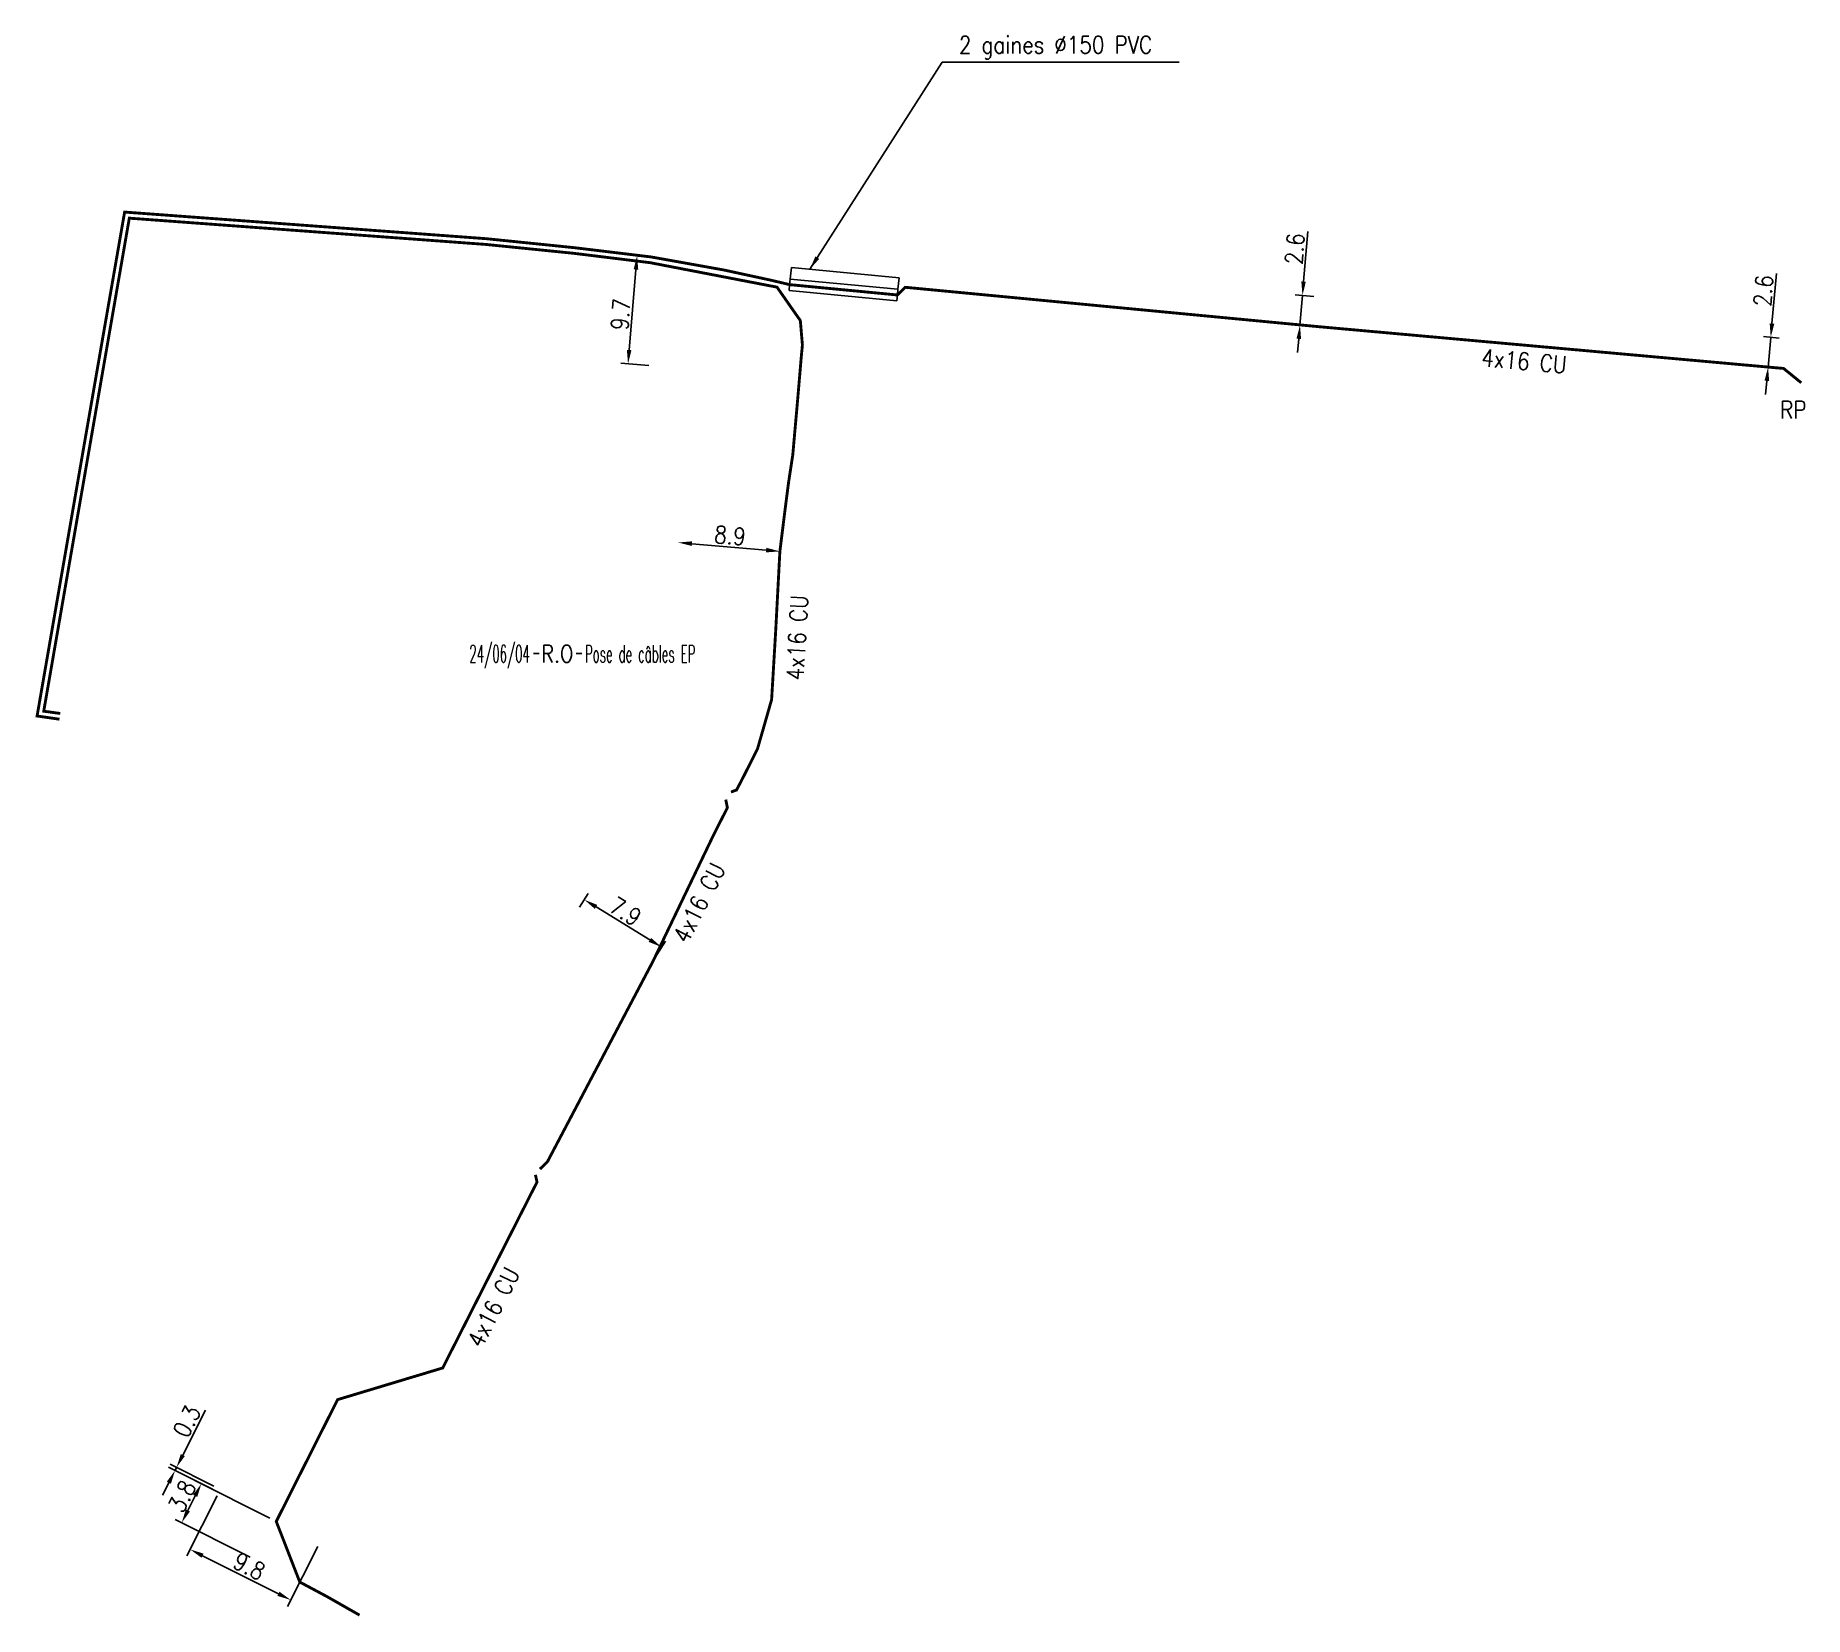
# Model space of a CAD drawing. Header units: millimetres. Extents: x 112000 to 112857, y 130000 to 130596.
# Drawn here: x 112702.8 to 112856.8, y 130250.1 to 130387.8 of the extents above; entities that cross this region are included whole.
import ezdxf
from ezdxf.enums import TextEntityAlignment as Align

# ---------------------------------------------------------------- set-up
doc = ezdxf.new("R2010")
doc.units = ezdxf.units.MM
doc.linetypes.add('E_ST_CU', pattern=[2000, 1000, 1000])
doc.layers.get('0').update_dxf_attribs({"linetype": 'CONTINUOUS'})
doc.layers.get('DEFPOINTS').update_dxf_attribs({"linetype": 'CONTINUOUS'})
doc.layers.add('E_100', color=3, linetype='CONTINUOUS')
doc.layers.add('E_400', color=7, linetype='CONTINUOUS')
doc.styles.get("Standard").update_dxf_attribs({"font": 'romans.shx', "width": 0.85})
doc.dimstyles.get("Standard").update_dxf_attribs({"dimtxt": 1.5, "dimasz": 1.2, "dimexe": 0.625, "dimexo": 0.625, "dimgap": 0.25, "dimtad": 1, "dimdec": 1, "dimzin": 0, "dimdsep": 46, "dimtxsty": 'Standard', "dimcen": -0.5, "dimadec": 0, "dimazin": 0, "dimtfac": 1, "dimtdec": 1, "dimtmove": 0, "dimatfit": 3, "dimfxl": 1, "dimtolj": 1, "dimtzin": 0, "dimarcsym": 0})

msp = doc.modelspace()

# ---------------------------------------------------------------- texts
at = {"layer": 'E_100', "linetype": 'E_ST_CU', "char_height": 1.5, "width": 10.1962, "attachment_point": 1}
for insert, rotation in [((112828.73, 130360.46), 355.0191), ((112768.14, 130331.64), 86.951), ((112758.21, 130309.25), 63.1144), ((112740.3, 130274.02), 63.1144)]:
    msp.add_mtext('4x16 CU', dxfattribs=dict(at, insert=insert, rotation=rotation))
at = {"layer": 'E_100', "linetype": 'E_ST_CU', "insert": (112854.65, 130355.91), "char_height": 1.5, "width": 2.3764, "attachment_point": 1}
msp.add_mtext('RP', dxfattribs=at)
at = {"layer": 'E_400', "insert": (112783.16, 130386.7), "char_height": 1.5, "attachment_point": 4}
msp.add_mtext('2 gaines %%C150 PVC', dxfattribs=at)

# ---------------------------------------------------------------- blocks, each defined once
blk = doc.blocks.new('*D18')
at = {"color": 0, "linetype": 'ByBlock'}
for p, q in [((112813.16, 130366.32), (112813.53, 130370.68)), ((112814.05, 130365.04), (112812.44, 130365.18)), ((112812.85, 130362.53), (112813.07, 130365.12)), ((112813.84, 130362.45), (112812.23, 130362.58)), ((112812.75, 130361.34), (112812.65, 130360.14))]:
    blk.add_line(p, q, dxfattribs=at)
for points in [[(112812.97, 130366.34), (112813.36, 130366.3), (112813.07, 130365.12)], [(112812.55, 130361.35), (112812.95, 130361.32), (112812.85, 130362.53)]]:
    blk.add_solid(points, dxfattribs=at)
at = {"layer": 'DEFPOINTS', "color": 0, "linetype": 'ByBlock'}
for p in [(112813.07, 130365.12), (112814.68, 130364.99), (112814.46, 130362.4)]:
    blk.add_point(p, dxfattribs=at)
at = {"color": 0, "linetype": 'ByBlock', "insert": (112812.4, 130369.18), "char_height": 1.5, "attachment_point": 5, "rotation": 85.2533}
blk.add_mtext('\\A1;2.6', dxfattribs=at)
blk = doc.blocks.new('*D19')
at = {"color": 0, "linetype": 'ByBlock'}
for p, q in [((112853.94, 130362.67), (112854.33, 130367.02)), ((112854.56, 130361.41), (112853.21, 130361.53)), ((112853.6, 130358.88), (112853.83, 130361.47)), ((112854.32, 130358.82), (112852.97, 130358.94)), ((112853.49, 130357.69), (112853.38, 130356.49))]:
    blk.add_line(p, q, dxfattribs=at)
for points in [[(112853.74, 130362.68), (112854.14, 130362.65), (112853.83, 130361.47)], [(112853.29, 130357.7), (112853.69, 130357.67), (112853.6, 130358.88)]]:
    blk.add_solid(points, dxfattribs=at)
at = {"layer": 'DEFPOINTS', "color": 0, "linetype": 'ByBlock'}
for p in [(112853.83, 130361.47), (112855.18, 130361.35), (112854.95, 130358.76)]:
    blk.add_point(p, dxfattribs=at)
at = {"color": 0, "linetype": 'ByBlock', "insert": (112853.19, 130365.53), "char_height": 1.5, "attachment_point": 5, "rotation": 84.819}
blk.add_mtext('\\A1;2.6', dxfattribs=at)
blk = doc.blocks.new('*D20')
at = {"color": 0, "linetype": 'ByBlock'}
for p, q in [((112756.95, 130368.42), (112754.53, 130368.62)), ((112755.05, 130367.37), (112754.46, 130360.36)), ((112756.16, 130359.02), (112753.73, 130359.22))]:
    blk.add_line(p, q, dxfattribs=at)
for points in [[(112754.85, 130367.39), (112755.25, 130367.36), (112755.15, 130368.57)], [(112754.26, 130360.38), (112754.66, 130360.35), (112754.36, 130359.17)]]:
    blk.add_solid(points, dxfattribs=at)
at = {"layer": 'DEFPOINTS', "color": 0, "linetype": 'ByBlock'}
for p in [(112757.57, 130368.37), (112754.36, 130359.17), (112756.78, 130358.96)]:
    blk.add_point(p, dxfattribs=at)
at = {"color": 0, "linetype": 'ByBlock', "insert": (112753.72, 130363.47), "char_height": 1.5, "attachment_point": 5, "rotation": 85.1865}
blk.add_mtext('\\A1;9.7', dxfattribs=at)
blk = doc.blocks.new('*D21')
at = {"color": 0, "linetype": 'ByBlock'}
blk.add_line((112766.39, 130342.94), (112759.91, 130343.5), dxfattribs=at)
for points in [[(112759.93, 130343.7), (112759.9, 130343.3), (112758.72, 130343.6)], [(112766.41, 130343.14), (112766.37, 130342.74), (112767.58, 130342.83)]]:
    blk.add_solid(points, dxfattribs=at)
at = {"layer": 'DEFPOINTS', "color": 0, "linetype": 'ByBlock'}
for p in [(112758.72, 130343.6), (112758.72, 130343.6), (112767.58, 130342.83)]:
    blk.add_point(p, dxfattribs=at)
at = {"color": 0, "linetype": 'ByBlock', "insert": (112763.24, 130344.21), "char_height": 1.5, "attachment_point": 5, "rotation": 355.0456}
blk.add_mtext('\\A1;8.9', dxfattribs=at)
blk = doc.blocks.new('*D22')
at = {"color": 0, "linetype": 'ByBlock'}
for p, q in [((112750.15, 130311.83), (112750.88, 130313.03)), ((112756.26, 130308.99), (112751.58, 130311.87)), ((112756.88, 130307.69), (112757.61, 130308.89))]:
    blk.add_line(p, q, dxfattribs=at)
for points in [[(112751.68, 130312.04), (112751.47, 130311.69), (112750.56, 130312.49)], [(112756.37, 130309.16), (112756.16, 130308.82), (112757.29, 130308.36)]]:
    blk.add_solid(points, dxfattribs=at)
at = {"layer": 'DEFPOINTS', "color": 0, "linetype": 'ByBlock'}
for p in [(112750.56, 130312.49), (112749.82, 130311.3), (112756.55, 130307.16)]:
    blk.add_point(p, dxfattribs=at)
at = {"color": 0, "linetype": 'ByBlock', "insert": (112754.14, 130311.47), "char_height": 1.5, "attachment_point": 5, "rotation": 328.427}
blk.add_mtext('\\A1;7.9', dxfattribs=at)
blk = doc.blocks.new('*D23')
at = {"color": 0, "linetype": 'ByBlock'}
for p, q in [((112718.6, 130260.57), (112715.97, 130255.34)), ((112727.35, 130256.17), (112724.72, 130250.94)), ((112723.93, 130252.04), (112717.32, 130255.36))]:
    blk.add_line(p, q, dxfattribs=at)
for points in [[(112717.41, 130255.54), (112717.23, 130255.18), (112716.25, 130255.9)], [(112724.02, 130252.22), (112723.84, 130251.86), (112725, 130251.5)]]:
    blk.add_solid(points, dxfattribs=at)
at = {"layer": 'DEFPOINTS', "color": 0, "linetype": 'ByBlock'}
for p in [(112718.88, 130261.13), (112727.63, 130256.72), (112716.25, 130255.9)]:
    blk.add_point(p, dxfattribs=at)
at = {"color": 0, "linetype": 'ByBlock', "insert": (112721.39, 130254.44), "char_height": 1.5, "attachment_point": 5, "rotation": 333.2966}
blk.add_mtext('\\A1;9.8', dxfattribs=at)
blk = doc.blocks.new('*D24')
at = {"color": 0, "linetype": 'ByBlock'}
for p, q in [((112715.6, 130264.12), (112717.57, 130268.02)), ((112718.18, 130261.14), (112714.37, 130263.06)), ((112718.32, 130261.41), (112714.51, 130263.33)), ((112714.93, 130262.78), (112715.06, 130263.05)), ((112714.39, 130261.71), (112713.85, 130260.63))]:
    blk.add_line(p, q, dxfattribs=at)
for points in [[(112715.43, 130264.21), (112715.78, 130264.03), (112715.06, 130263.05)], [(112714.21, 130261.8), (112714.57, 130261.62), (112714.93, 130262.78)]]:
    blk.add_solid(points, dxfattribs=at)
at = {"layer": 'DEFPOINTS', "color": 0, "linetype": 'ByBlock'}
for p in [(112715.06, 130263.05), (112718.74, 130260.86), (112718.88, 130261.13)]:
    blk.add_point(p, dxfattribs=at)
at = {"color": 0, "linetype": 'ByBlock', "insert": (112715.96, 130267.06), "char_height": 1.5, "attachment_point": 5, "rotation": 63.2916}
blk.add_mtext('\\A1;0.3', dxfattribs=at)
blk = doc.blocks.new('GIS_MODF')
at = {"color": 0, "linetype": 'Continuous', "flags": 128}
for points in [[(-2.18, -0.01), (-1.68, -0.01)], [(1.52, -0.01), (2.02, -0.01)]]:
    blk.add_lwpolyline(points, dxfattribs=at)
at = {"color": 0, "linetype": 'Continuous', "width": 0.5}
blk.add_attdef('DATE', text='', height=1.5, dxfattribs=at).set_placement((-2.5, -0.8), align=Align.RIGHT)
at = {"color": 0, "linetype": 'Continuous', "width": 1.771291}
blk.add_attdef('USER', text='', height=1.5, dxfattribs=at).set_placement((-1.51, -0.8), (1.28, -0.8), align=Align.FIT)
at = {"color": 0, "linetype": 'Continuous', "width": 0.5}
blk.add_attdef('DESC', (2.29, -0.8), '', height=1.5, dxfattribs=at)
blk = doc.blocks.new('*D26')
at = {"color": 0, "linetype": 'ByBlock'}
for p, q in [((112723.19, 130258.62), (112716.66, 130261.91)), ((112716.68, 130260.56), (112716.05, 130259.3)), ((112721.48, 130255.23), (112714.95, 130258.51))]:
    blk.add_line(p, q, dxfattribs=at)
for points in [[(112716.5, 130260.65), (112716.86, 130260.47), (112717.22, 130261.63)], [(112715.87, 130259.39), (112716.23, 130259.21), (112715.51, 130258.23)]]:
    blk.add_solid(points, dxfattribs=at)
at = {"layer": 'DEFPOINTS', "color": 0, "linetype": 'ByBlock'}
for p in [(112715.51, 130258.23), (112723.74, 130258.34), (112722.04, 130254.95)]:
    blk.add_point(p, dxfattribs=at)
at = {"color": 0, "linetype": 'ByBlock', "insert": (112715.55, 130260.53), "char_height": 1.5, "attachment_point": 5, "rotation": 63.2966}
blk.add_mtext('\\A1;3.8', dxfattribs=at)

# ---------------------------------------------------------------- dimensions: what is measured, and where the dimension line sits
at = {"layer": 'E_100', "linetype": 'Continuous'}
for base, p1, p2, angle, picture, middle in [((112813.07, 130365.12), (112814.46, 130362.4), (112814.68, 130364.99), 85.2533, '*D18', (112813.4, 130369.1)), ((112853.83, 130361.47), (112854.95, 130358.76), (112855.18, 130361.35), 84.819, '*D19', (112854.19, 130365.44)), ((112750.56, 130312.49), (112756.55, 130307.16), (112749.82, 130311.3), 148.427, '*D22', (112753.61, 130310.62)), ((112715.06, 130263.05), (112718.74, 130260.86), (112718.88, 130261.13), 63.2916, '*D24', (112716.86, 130266.61)), ((112716.25, 130255.9), (112727.63, 130256.72), (112718.88, 130261.13), 153.2966, '*D23', (112720.94, 130253.54))]:
    dim = msp.add_linear_dim(base=base, p1=p1, p2=p2, angle=angle, dimstyle='Standard', dxfattribs=at)
    dim.commit()
    dim.dimension.update_dxf_attribs({"geometry": picture, "text_midpoint": middle, "dimtype": 161})
dim = msp.add_linear_dim(base=(112754.36, 130359.17), p1=(112757.57, 130368.37), p2=(112756.78, 130358.96), angle=265.1865, text='9.7', dimstyle='Standard', dxfattribs=at)
dim.commit()
dim.dimension.update_dxf_attribs({"geometry": '*D20', "text_midpoint": (112754.71, 130363.38), "dimtype": 161})
dim = msp.add_aligned_dim(p1=(112767.58, 130342.83), p2=(112758.72, 130343.6), distance=0, dimstyle='Standard', dxfattribs=at)
dim.commit()
dim.dimension.update_dxf_attribs({"geometry": '*D21', "text_midpoint": (112763.24, 130344.21)})
at = {"layer": 'E_100'}
dim = msp.add_linear_dim(base=(112715.51, 130258.23), p1=(112723.74, 130258.34), p2=(112722.04, 130254.95), angle=243.2966, dimstyle='Standard', dxfattribs=at)
dim.commit()
dim.dimension.update_dxf_attribs({"geometry": '*D26', "text_midpoint": (112716.44, 130260.08), "dimtype": 161})

# ---------------------------------------------------------------- linework, layer by layer
at = {"layer": 'E_100', "linetype": 'E_ST_CU', "flags": 128}
for points in [[(112704.87, 130328.21, 0.25, 0.25, 0), (112702.92, 130328.49, 0.25, 0.25, 0), (112708.44, 130360.3, 0.25, 0.25, 0), (112710.54, 130372.38, 0.25, 0.25, 0), (112742.04, 130370.06, 0.25, 0.25, 0), (112749.67, 130369.28, 0.25, 0.25, 0), (112756.38, 130368.47, 0.25, 0.25, 0), (112762.73, 130367.33, 0.25, 0.25, 0), (112766.83, 130366.44, 0.25, 0.25, 0), (112768.43, 130366.06, 0.25, 0.25, 0), (112777.81, 130365.16, 0.25, 0.25, 0), (112778.48, 130365.83, 0.25, 0.25, 0), (112814.46, 130362.4, 0.25, 0.25, 0), (112854.95, 130358.76, 0.25, 0.25, 0), (112856.49, 130357.51, 0, 0, 0)], [(112704.94, 130328.71, 0.25, 0.25, 0), (112703.5, 130328.91, 0.25, 0.25, 0), (112710.95, 130371.85, 0.25, 0.25, 0), (112742, 130369.56, 0.25, 0.25, 0), (112749.62, 130368.79, 0.25, 0.25, 0), (112756.3, 130367.97, 0.25, 0.25, 0), (112767.33, 130365.84, 0.25, 0.25, 0), (112769.36, 130362.93, 0.25, 0.25, 0), (112769.54, 130360.81, 0.25, 0.25, 0), (112769.43, 130359.64, 0.25, 0.25, 0), (112769.23, 130357.26, 0.25, 0.25, 0), (112769.07, 130355.4, 0.25, 0.25, 0), (112768.7, 130351.22, 0.25, 0.25, 0), (112768.34, 130348.87, 0.25, 0.25, 0), (112768.02, 130346.38, 0.25, 0.25, 0), (112767.58, 130342.83, 0.25, 0.25, 0), (112767.22, 130335.99, 0.25, 0.25, 0), (112766.86, 130329.92, 0.25, 0.25, 0), (112765.63, 130325.62, 0.25, 0.25, 0), (112764.23, 130322.85, 0.25, 0.25, 0), (112763.8, 130322.04, 0.25, 0.25, 0), (112763.32, 130321.87, 0, 0, 0)], [(112746.69, 130289.03, 0.25, 0.25, 0), (112747.34, 130289.66, 0.25, 0.25, 0), (112756.55, 130307.16, 0.25, 0.25, 0), (112758.37, 130310.96, 0.25, 0.25, 0), (112761.85, 130318.22, 0.25, 0.25, 0), (112763.01, 130320.5, 0.25, 0.25, 0), (112762.87, 130321.21, 0, 0, 0)], [(112730.99, 130250.18, 0.25, 0.25, 0), (112728.15, 130251.8, 0.25, 0.25, 0), (112725.79, 130253.06, 0.25, 0.25, 0), (112723.74, 130258.34, 0.25, 0.25, 0), (112726.12, 130263.07, 0.25, 0.25, 0), (112729.08, 130268.95, 0.25, 0.25, 0), (112738.23, 130271.71, 0.25, 0.25, 0), (112742.34, 130279.82, 0.25, 0.25, 0), (112746.44, 130287.9, 0.25, 0.25, 0), (112746.3, 130288.53, 0, 0, 0)]]:
    msp.add_lwpolyline(points, format="xyseb", dxfattribs=at)
at = {"layer": 'E_400', "color": 7, "linetype": 'CONTINUOUS'}
for p, q in [((112768.48, 130366.55), (112768.53, 130367.05)), ((112768.58, 130367.55), (112768.53, 130367.05)), ((112768.58, 130367.55), (112777.95, 130366.66)), ((112768.39, 130365.56), (112768.43, 130366.06)), ((112768.39, 130365.56), (112777.76, 130364.66)), ((112768.48, 130366.55), (112768.43, 130366.06)), ((112768.48, 130366.55), (112777.86, 130365.66)), ((112768.48, 130366.55), (112777.86, 130365.66)), ((112777.86, 130365.66), (112777.81, 130365.16)), ((112777.86, 130365.66), (112777.9, 130366.16)), ((112777.95, 130366.66), (112777.9, 130366.16)), ((112777.76, 130364.66), (112777.81, 130365.16))]:
    msp.add_line(p, q, dxfattribs=at)

# ---------------------------------------------------------------- block references
at = {"layer": 'E_100', "color": 7, "linetype": 'Continuous'}
ref = msp.add_blockref('GIS_MODF', (112748.32, 130333.95), dxfattribs=at)
ref.add_attrib('DATE', '24/06/04', dxfattribs={"layer": '0', "color": 0, "linetype": 'Continuous', "height": 1.5, "width": 0.5}).set_placement((112745.82, 130333.16), align=Align.RIGHT)
ref.add_attrib('USER', 'R.O', dxfattribs={"layer": '0', "color": 0, "linetype": 'Continuous', "height": 1.5, "width": 0.779368}).set_placement((112746.81, 130333.16), (112749.6, 130333.16), align=Align.FIT)
ref.add_attrib('DESC', 'Pose de câbles EP', (112750.61, 130333.16), dxfattribs={"layer": '0', "color": 0, "linetype": 'Continuous', "height": 1.5, "width": 0.5})

msp.set_redraw_order([(e.dxf.handle, doc.entitydb.next_handle()) for e in msp.query("TEXT MTEXT ATTDEF DIMENSION ARC_DIMENSION")])  # texts and dimensions are drawn at this point

# ---------------------------------------------------------------- leaders
at = {"layer": 'E_400', "annotation_type": 0, "has_hookline": 1, "hookline_direction": 0, "text_width": 19.19}
msp.add_leader([(112770.19, 130367.4), (112781.71, 130385.45), (112782.91, 130385.45)], dimstyle='Standard', dxfattribs=at)

doc.saveas('drawing.dxf')
